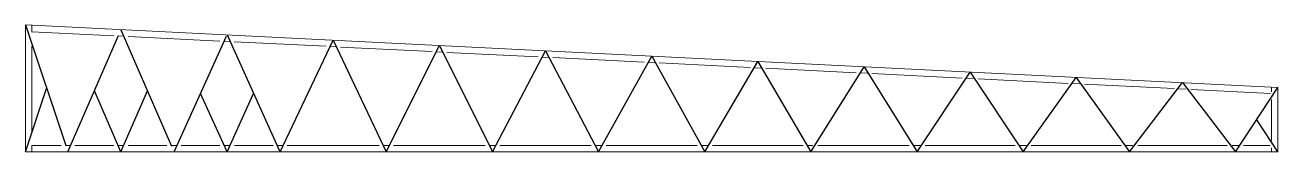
# Model space of a CAD drawing. Header units: millimetres. Extents: x 265 to 853, y -178 to 32.
# Drawn here: x 775.51 to 787.32, y -120.28 to -119.08 of the extents above; entities that cross this region are included whole.
import ezdxf

# ---------------------------------------------------------------- set-up
doc = ezdxf.new("R2010")
doc.units = ezdxf.units.MM
doc.header["$LTSCALE"] = 0.1
doc.header["$MEASUREMENT"] = 0
doc.linetypes.add('ACAD_ISO10W100', pattern=[18, 12, -3, 0, -3])
doc.layers.add('00_EST_EJE ANGULARES', color=7, linetype='ACAD_ISO10W100')
doc.layers.add('00_EST_Viga', color=5, linetype='Continuous', lineweight=20)
doc.layers.add('00_EST_Viga_Montante', color=5, linetype='Continuous', lineweight=20)

msp = doc.modelspace()

# ---------------------------------------------------------------- linework, layer by layer
at = {"layer": '00_EST_EJE ANGULARES'}
for p, q in [((775.516, -119.084), (775.916, -120.284)), ((775.916, -120.284), (776.416, -119.129)), ((776.416, -119.129), (776.916, -120.284)), ((776.916, -120.284), (777.416, -119.179)), ((777.416, -119.179), (777.916, -120.284)), ((777.916, -120.284), (778.416, -119.229)), ((778.416, -119.229), (778.916, -120.284)), ((778.916, -120.284), (779.416, -119.279)), ((779.416, -119.279), (779.916, -120.284)), ((779.916, -120.284), (780.416, -119.329)), ((780.416, -119.329), (780.916, -120.284)), ((780.916, -120.284), (781.416, -119.379)), ((781.416, -119.379), (781.916, -120.284)), ((781.916, -120.284), (782.416, -119.429)), ((782.416, -119.429), (782.916, -120.284)), ((782.916, -120.284), (783.416, -119.479)), ((783.416, -119.479), (783.916, -120.284)), ((783.916, -120.284), (784.416, -119.529)), ((784.416, -119.529), (784.916, -120.284)), ((784.916, -120.284), (785.416, -119.579)), ((785.416, -119.579), (785.916, -120.284)), ((785.916, -120.284), (786.416, -119.629)), ((786.416, -119.629), (786.916, -120.284)), ((786.916, -120.284), (787.316, -119.674)), ((775.516, -120.284), (775.716, -119.684)), ((776.416, -120.284), (776.166, -119.707)), ((776.416, -120.284), (776.666, -119.707)), ((777.416, -120.284), (777.166, -119.732)), ((777.416, -120.284), (777.666, -119.732)), ((787.316, -120.284), (787.116, -119.979))]:
    msp.add_line(p, q, dxfattribs=at)
at = {"layer": '00_EST_Viga'}
for p, q in [((775.516, -119.084), (787.316, -119.674)), ((775.513, -119.144), (775.516, -119.145)), ((775.576, -119.148), (776.35, -119.186)), ((776.39, -119.188), (776.441, -119.191)), ((776.483, -119.193), (777.349, -119.236)), ((777.39, -119.238), (777.441, -119.241)), ((777.483, -119.243), (778.348, -119.286)), ((778.389, -119.288), (778.441, -119.291)), ((778.484, -119.293), (779.348, -119.336)), ((779.388, -119.338), (779.442, -119.341)), ((779.485, -119.343), (780.347, -119.386)), ((780.388, -119.388), (780.443, -119.391)), ((780.486, -119.393), (781.346, -119.436)), ((781.387, -119.438), (781.443, -119.441)), ((781.487, -119.443), (782.344, -119.486)), ((782.387, -119.488), (782.444, -119.491)), ((782.489, -119.493), (783.342, -119.536)), ((783.385, -119.538), (783.445, -119.541)), ((783.49, -119.543), (784.342, -119.586)), ((784.385, -119.588), (784.446, -119.591)), ((784.492, -119.593), (785.34, -119.636)), ((785.384, -119.638), (785.446, -119.641)), ((785.494, -119.643), (786.338, -119.686)), ((786.383, -119.688), (786.448, -119.691)), ((786.496, -119.693), (787.246, -119.731)), ((775.576, -120.224), (775.854, -120.224)), ((775.893, -120.224), (775.941, -120.224)), ((775.982, -120.224), (776.348, -120.224)), ((776.389, -120.224), (776.442, -120.224)), ((776.483, -120.224), (776.849, -120.224)), ((776.89, -120.224), (776.941, -120.224)), ((776.982, -120.224), (777.347, -120.224)), ((777.388, -120.224), (777.443, -120.224)), ((777.485, -120.224), (777.849, -120.224)), ((777.89, -120.224), (777.942, -120.224)), ((777.983, -120.224), (778.848, -120.224)), ((778.889, -120.224), (778.942, -120.224)), ((778.984, -120.224), (779.847, -120.224)), ((779.889, -120.224), (779.943, -120.224)), ((779.985, -120.224), (780.846, -120.224)), ((780.888, -120.224), (780.944, -120.224)), ((780.986, -120.224), (781.845, -120.224)), ((781.888, -120.224), (781.944, -120.224)), ((781.988, -120.224), (782.844, -120.224)), ((782.887, -120.224), (782.935, -120.224)), ((782.98, -120.224), (783.842, -120.224)), ((783.886, -120.224), (783.946, -120.224)), ((783.991, -120.224), (784.84, -120.224)), ((784.885, -120.224), (784.947, -120.224)), ((784.992, -120.224), (785.839, -120.224)), ((785.884, -120.224), (785.948, -120.224)), ((785.995, -120.224), (786.836, -120.224)), ((786.883, -120.224), (786.945, -120.224)), ((786.99, -120.224), (787.242, -120.224)), ((775.516, -120.284), (787.316, -120.284))]:
    msp.add_line(p, q, dxfattribs=at)
at = {"layer": '00_EST_Viga_Montante'}
for p, q in [((775.516, -119.084), (775.516, -120.284)), ((775.576, -119.087), (775.576, -119.152)), ((775.576, -119.286), (775.576, -120.104)), ((787.256, -119.674), (787.256, -119.715)), ((787.316, -119.674), (787.316, -120.284)), ((787.256, -119.788), (787.256, -120.175)), ((775.576, -120.224), (775.576, -120.284)), ((787.256, -120.245), (787.256, -120.284))]:
    msp.add_line(p, q, dxfattribs=at)

doc.saveas('drawing.dxf')
